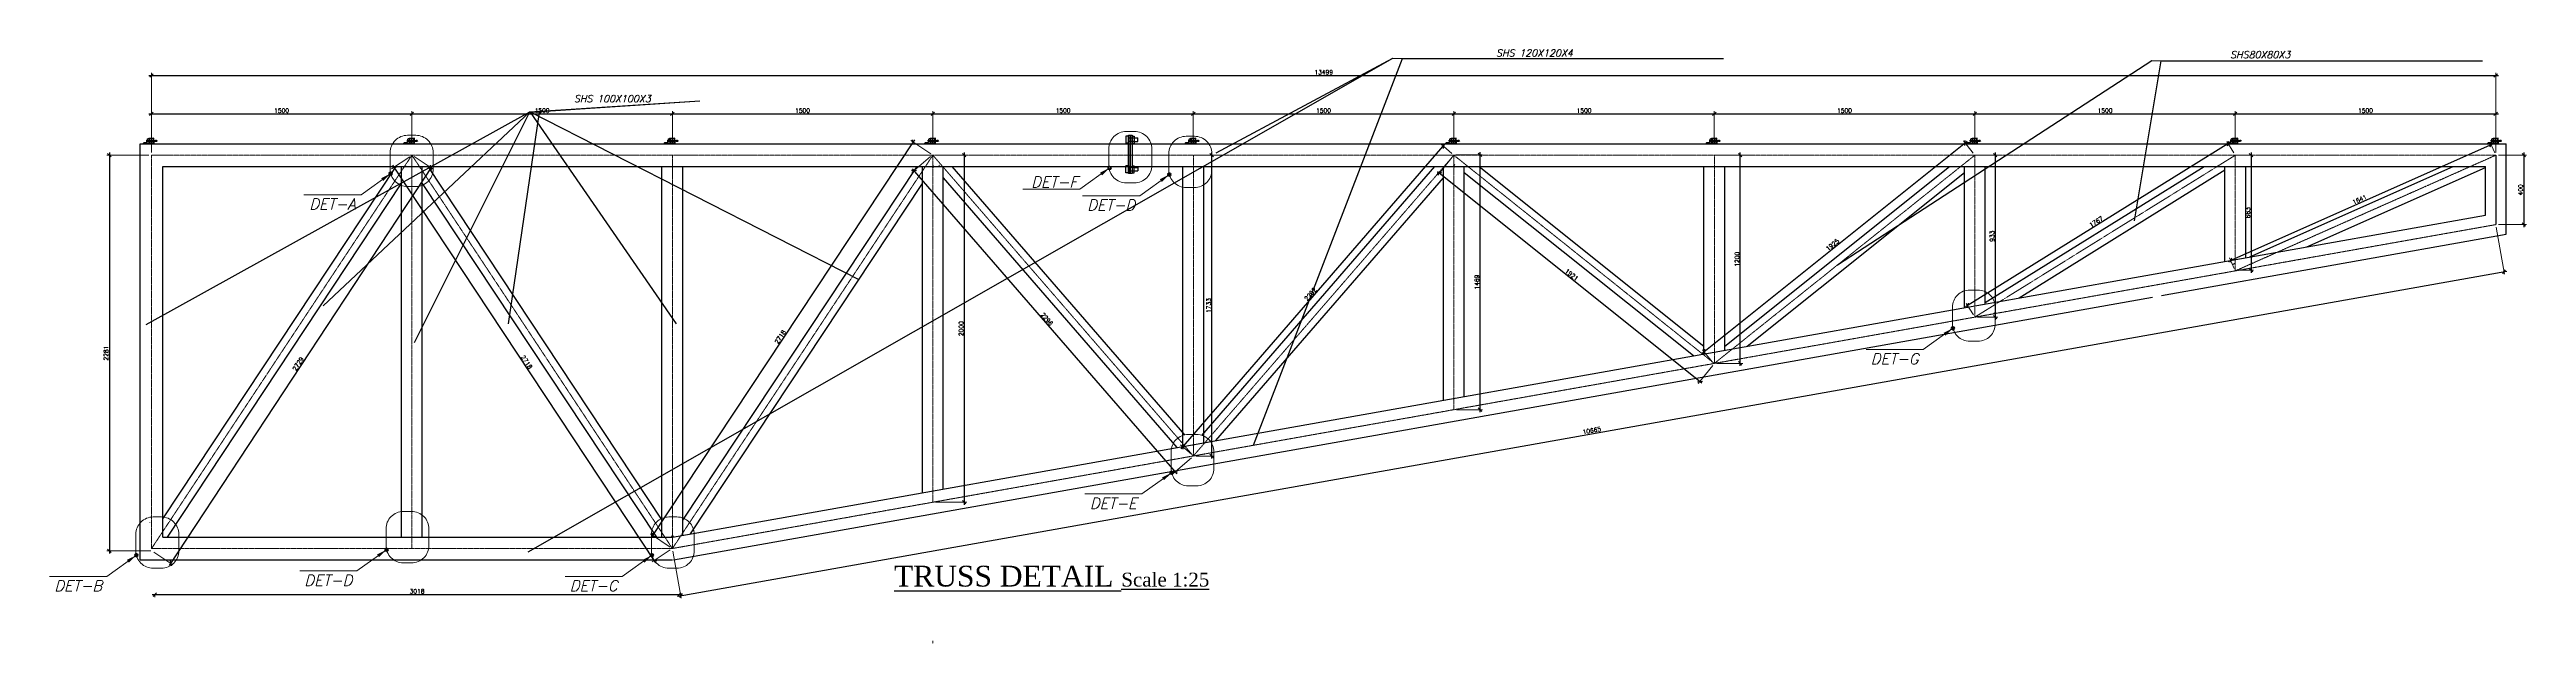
# Model space of a CAD drawing. Extents: x 60675 to 406257, y -6788 to 756297.
# Drawn here: x 388394 to 402657, y 742347 to 745771 of the extents above; entities that cross this region are included whole.
import ezdxf

# ---------------------------------------------------------------- set-up
doc = ezdxf.new("R2010")
doc.units = 0
for name, pattern in [('CENTER2', [1.125, 0.75, -0.125, 0.125, -0.125]), ('CENTERX2', [101.6, 63.5, -12.7, 12.7, -12.7]), ('CONTINU', [0]), ('DASHED', [0.75, 0.5, -0.25])]:
    doc.linetypes.add(name, pattern=pattern)
doc.layers.get('0').update_dxf_attribs({"linetype": 'CONTINUOUS'})
doc.layers.get('Defpoints').update_dxf_attribs({"linetype": 'CONTINUOUS'})
for name, color, linetype, lineweight in [('Axis', 144, 'CENTERX2', 9), ('DIM', 247, 'CONTINUOUS', 20), ('TEXT', 7, 'CONTINUOUS', 25)]:
    doc.layers.add(name, color=color, linetype=linetype, lineweight=lineweight)
for name, color, linetype in [('bolt', 4, 'CONTINUOUS'), ('HATC H', 8, 'CONTINUOUS'), ('plate', 4, 'CONTINUOUS'), ('TRUSS-LAYOUT', 30, 'CONTINUOUS')]:
    doc.layers.add(name, color=color, linetype=linetype)
doc.styles.add('bold 1', font='italic.shx', dxfattribs={"height": 150})
doc.styles.add('BOLDTEXT4', font='italic.shx')
doc.styles.add('DIM50', font='romans.shx')
doc.styles.add('TEXT50-2.25', font='romans.shx')
doc.dimstyles.new('DIM 1-5A', dxfattribs={"dimtxt": 11.25, "dimasz": 10, "dimexe": 7.5, "dimexo": 7.5, "dimgap": 2.5, "dimtad": 1, "dimdec": 0, "dimzin": 0, "dimdsep": 46, "dimtxsty": 'DIM50', "dimblk": 'OBLIQUE', "dimcen": 2.5, "dimdle": 7.5, "dimclrd": 9, "dimclre": 9, "dimclrt": 3, "dimazin": 0, "dimtfac": 1, "dimtdec": 0, "dimtix": 1, "dimtofl": 0, "dimtmove": 0, "dimatfit": 3, "dimfxl": 1, "dimtolj": 1, "dimtzin": 0, "dimarcsym": 0})
doc.dimstyles.new('DIM-10', dxfattribs={"dimtxt": 25, "dimasz": 20, "dimexe": 15, "dimexo": 15, "dimgap": 6, "dimtad": 1, "dimdec": 0, "dimzin": 0, "dimdsep": 46, "dimtxsty": 'TEXT50-2.25', "dimblk1": 'OBLIQUE', "dimblk2": 'OBLIQUE', "dimsah": 1, "dimcen": 5, "dimdle": 15, "dimclrd": 9, "dimclre": 9, "dimclrt": 3, "dimadec": 0, "dimazin": 0, "dimtfac": 1, "dimtdec": 0, "dimtix": 1, "dimtmove": 0, "dimatfit": 0, "dimfxl": 1, "dimtolj": 1, "dimtzin": 0, "dimlwe": -1, "dimarcsym": 0})
doc.dimstyles.new('DIM-100', dxfattribs={"dimtxt": 200, "dimasz": 100, "dimexe": 75, "dimexo": 75, "dimgap": 30, "dimtad": 1, "dimdec": 0, "dimzin": 0, "dimdsep": 46, "dimtxsty": 'TEXT50-2.25', "dimblk1": 'OBLIQUE', "dimblk2": 'OBLIQUE', "dimsah": 1, "dimcen": 25, "dimdle": 75, "dimclrd": 9, "dimclre": 9, "dimclrt": 3, "dimazin": 0, "dimtfac": 1, "dimtdec": 0, "dimtmove": 0, "dimatfit": 0, "dimfxl": 1, "dimtolj": 1, "dimtzin": 0, "dimlwe": -1, "dimarcsym": 0})

# ---------------------------------------------------------------- blocks, each defined once
blk = doc.blocks.new('GREWQO')
at = {"layer": 'bolt'}
for points in [[(7765215, 1689388), (7765217, 1689394)], [(7765251, 1689387), (7765249, 1689378), (7765251, 1689377), (7765254, 1689387), (7765251, 1689387)]]:
    blk.add_lwpolyline(points, dxfattribs=at)
blk.add_lwpolyline([(7765215, 1689388), (7765217, 1689394), (7765251, 1689385), (7765249, 1689380)], close=True, dxfattribs=at)
blk.add_lwpolyline([(7765239, 1689370), (7765268, 1689362), (7765269, 1689364, 0.414214), (7765265, 1689371), (7765253, 1689374, -0.414214), (7765249, 1689380), (7765252, 1689392, 0.414214), (7765249, 1689398), (7765246, 1689399)], format="xyb", close=True, dxfattribs=at)
at = {"layer": 'HATC H'}
blk.add_line((7765198, 1689399, 335), (7765196, 1689394, 335), dxfattribs=at)
for points in [[(7765196, 1689394), (7765197, 1689395), (7765198, 1689393), (7765199, 1689399), (7765198, 1689397), (7765198, 1689399), (7765196, 1689394)], [(7765197, 1689395), (7765199, 1689399)], [(7765198, 1689393), (7765199, 1689399), (7765200, 1689397), (7765201, 1689398), (7765200, 1689392), (7765199, 1689395), (7765198, 1689393)], [(7765199, 1689395), (7765201, 1689398)], [(7765200, 1689392), (7765201, 1689398), (7765202, 1689396), (7765203, 1689398), (7765202, 1689392), (7765201, 1689394), (7765200, 1689392)], [(7765201, 1689394), (7765203, 1689398)], [(7765202, 1689392), (7765203, 1689398), (7765204, 1689396), (7765205, 1689397), (7765204, 1689391), (7765203, 1689394), (7765202, 1689392)], [(7765203, 1689394), (7765205, 1689397)], [(7765204, 1689391), (7765205, 1689397), (7765206, 1689395), (7765207, 1689397), (7765206, 1689391), (7765205, 1689393), (7765204, 1689391)], [(7765205, 1689393), (7765207, 1689397)], [(7765206, 1689391), (7765207, 1689397), (7765208, 1689395), (7765209, 1689396), (7765208, 1689390), (7765207, 1689393), (7765206, 1689391)], [(7765207, 1689393), (7765209, 1689396)], [(7765208, 1689390), (7765209, 1689396), (7765210, 1689394), (7765211, 1689396), (7765210, 1689390), (7765209, 1689392), (7765208, 1689390)], [(7765209, 1689392), (7765211, 1689396)], [(7765210, 1689390), (7765211, 1689396), (7765212, 1689394), (7765213, 1689395), (7765212, 1689389), (7765211, 1689392), (7765210, 1689390)], [(7765211, 1689392), (7765213, 1689395)], [(7765212, 1689389), (7765213, 1689395), (7765214, 1689393), (7765215, 1689395), (7765214, 1689389), (7765213, 1689391), (7765212, 1689389)], [(7765213, 1689391), (7765215, 1689395)], [(7765214, 1689389), (7765215, 1689395), (7765216, 1689393), (7765217, 1689394), (7765215, 1689388), (7765215, 1689391), (7765214, 1689389)], [(7765215, 1689391), (7765217, 1689394)]]:
    blk.add_lwpolyline(points, dxfattribs=at)
at = {"layer": 'TRUSS-LAYOUT'}
for points in [[(7765217, 1689407), (7765246, 1689399), (7765239, 1689370), (7765209, 1689377)], [(7765219, 1689403), (7765243, 1689397), (7765237, 1689373), (7765213, 1689380)]]:
    blk.add_lwpolyline(points, close=True, dxfattribs=at)
blk = doc.blocks.new('ny')
at = {"color": 4}
for p, q in [((830295, 575610), (830295, 575570)), ((830311, 575610), (830295, 575610)), ((830311, 575570), (830295, 575570)), ((830311, 575570), (830311, 575610)), ((830311, 575600), (830312, 575600)), ((830311, 575580), (830312, 575580)), ((830331, 575610), (830344, 575610)), ((830331, 575570), (830331, 575610)), ((830331, 575570), (830344, 575570)), ((830344, 575610), (830344, 575570)), ((830344, 575600), (830364, 575600)), ((830344, 575580), (830364, 575580)), ((830364, 575580), (830364, 575600))]:
    blk.add_line(p, q, dxfattribs=at)
at = {"color": 4, "linetype": 'DASHED', "ltscale": 0.4}
for p, q in [((830312, 575600), (830344, 575600)), ((830344, 575580), (830312, 575580))]:
    blk.add_line(p, q, dxfattribs=at)
blk = doc.blocks.new('_Oblique')
at = {"color": 0, "linetype": 'ByBlock', "lineweight": -2}
blk.add_line((-0.5, -0.5), (0.5, 0.5), dxfattribs=at)
blk = doc.blocks.new('*D236')
at = {"layer": 'Defpoints', "color": 0, "lineweight": 25}
for p in [(389000, 742644), (392019, 742629), (392019, 742629)]:
    blk.add_point(p, dxfattribs=at)
at = {"layer": 'DIM', "color": 9, "lineweight": -2}
blk.add_line((388985, 742629), (392034, 742629), dxfattribs=at)
at = {"layer": 'DIM', "color": 9}
blk.add_line((389000, 742629), (389000, 742614), dxfattribs=at)
at = {"layer": 'DIM', "color": 9, "lineweight": -2, "xscale": 20, "yscale": 20, "zscale": 20, "rotation": 180}
blk.add_blockref('_Oblique', (389000, 742629), dxfattribs=at)
at = {"layer": 'DIM', "color": 9, "lineweight": -2, "xscale": 20, "yscale": 20, "zscale": 20}
blk.add_blockref('_Oblique', (392019, 742629), dxfattribs=at)
at = {"layer": 'DIM', "color": 3, "insert": (390510, 742648), "char_height": 25, "attachment_point": 5, "style": 'TEXT50-2.25'}
blk.add_mtext('\\A1;3018', dxfattribs=at)
blk = doc.blocks.new('*D245')
at = {"layer": 'Defpoints', "color": 0, "lineweight": 25}
for p in [(388981, 745162), (388738, 742881), (388991, 742881)]:
    blk.add_point(p, dxfattribs=at)
at = {"layer": 'DIM', "color": 9}
for p, q in [((388966, 745162), (388723, 745162)), ((388976, 742881), (388723, 742881))]:
    blk.add_line(p, q, dxfattribs=at)
at = {"layer": 'DIM', "color": 9, "lineweight": -2}
blk.add_line((388738, 745177), (388738, 742866), dxfattribs=at)
at = {"layer": 'DIM', "color": 9, "lineweight": -2, "xscale": 20, "yscale": 20, "zscale": 20}
for p, rotation in [((388738, 745162), 90), ((388738, 742881), 270)]:
    blk.add_blockref('_Oblique', p, dxfattribs=dict(at, rotation=rotation))
at = {"layer": 'DIM', "color": 3, "insert": (388719, 744021), "char_height": 25, "attachment_point": 5, "rotation": 90, "style": 'TEXT50-2.25'}
blk.add_mtext('\\A1;2281', dxfattribs=at)
blk = doc.blocks.new('*D246')
at = {"layer": 'Defpoints', "color": 0, "lineweight": 25}
for p in [(390480, 745400), (388980, 745227), (390480, 745227)]:
    blk.add_point(p, dxfattribs=at)
at = {"layer": 'DIM', "color": 9}
for p, q in [((388980, 745242), (388980, 745415)), ((390480, 745242), (390480, 745415))]:
    blk.add_line(p, q, dxfattribs=at)
at = {"layer": 'DIM', "color": 9, "lineweight": -2}
blk.add_line((388965, 745400), (390495, 745400), dxfattribs=at)
at = {"layer": 'DIM', "color": 9, "lineweight": -2, "xscale": 20, "yscale": 20, "zscale": 20, "rotation": 180}
blk.add_blockref('_Oblique', (388980, 745400), dxfattribs=at)
at = {"layer": 'DIM', "color": 9, "lineweight": -2, "xscale": 20, "yscale": 20, "zscale": 20}
blk.add_blockref('_Oblique', (390480, 745400), dxfattribs=at)
at = {"layer": 'DIM', "color": 3, "insert": (389730, 745419), "char_height": 25, "attachment_point": 5, "style": 'TEXT50-2.25'}
blk.add_mtext('\\A1;1500', dxfattribs=at)
blk = doc.blocks.new('*D247')
at = {"layer": 'Defpoints', "color": 0, "lineweight": 25}
for p in [(391980, 745400), (390480, 745227), (391980, 745227)]:
    blk.add_point(p, dxfattribs=at)
at = {"layer": 'DIM', "color": 9}
for p, q in [((390480, 745242), (390480, 745415)), ((391980, 745242), (391980, 745415))]:
    blk.add_line(p, q, dxfattribs=at)
at = {"layer": 'DIM', "color": 9, "lineweight": -2}
blk.add_line((390465, 745400), (391995, 745400), dxfattribs=at)
at = {"layer": 'DIM', "color": 9, "lineweight": -2, "xscale": 20, "yscale": 20, "zscale": 20, "rotation": 180}
blk.add_blockref('_Oblique', (390480, 745400), dxfattribs=at)
at = {"layer": 'DIM', "color": 9, "lineweight": -2, "xscale": 20, "yscale": 20, "zscale": 20}
blk.add_blockref('_Oblique', (391980, 745400), dxfattribs=at)
at = {"layer": 'DIM', "color": 3, "insert": (391230, 745419), "char_height": 25, "attachment_point": 5, "style": 'TEXT50-2.25'}
blk.add_mtext('\\A1;1500', dxfattribs=at)
blk = doc.blocks.new('*D248')
at = {"layer": 'Defpoints', "color": 0, "lineweight": 25}
for p in [(393480, 745400), (391980, 745227), (393480, 745227)]:
    blk.add_point(p, dxfattribs=at)
at = {"layer": 'DIM', "color": 9}
for p, q in [((391980, 745242), (391980, 745415)), ((393480, 745242), (393480, 745415))]:
    blk.add_line(p, q, dxfattribs=at)
at = {"layer": 'DIM', "color": 9, "lineweight": -2}
blk.add_line((391965, 745400), (393495, 745400), dxfattribs=at)
at = {"layer": 'DIM', "color": 9, "lineweight": -2, "xscale": 20, "yscale": 20, "zscale": 20, "rotation": 180}
blk.add_blockref('_Oblique', (391980, 745400), dxfattribs=at)
at = {"layer": 'DIM', "color": 9, "lineweight": -2, "xscale": 20, "yscale": 20, "zscale": 20}
blk.add_blockref('_Oblique', (393480, 745400), dxfattribs=at)
at = {"layer": 'DIM', "color": 3, "insert": (392730, 745419), "char_height": 25, "attachment_point": 5, "style": 'TEXT50-2.25'}
blk.add_mtext('\\A1;1500', dxfattribs=at)
blk = doc.blocks.new('*D249')
at = {"layer": 'Defpoints', "color": 0, "lineweight": 25}
for p in [(394980, 745400), (393480, 745227), (394980, 745227)]:
    blk.add_point(p, dxfattribs=at)
at = {"layer": 'DIM', "color": 9}
for p, q in [((393480, 745242), (393480, 745415)), ((394980, 745242), (394980, 745415))]:
    blk.add_line(p, q, dxfattribs=at)
at = {"layer": 'DIM', "color": 9, "lineweight": -2}
blk.add_line((393465, 745400), (394995, 745400), dxfattribs=at)
at = {"layer": 'DIM', "color": 9, "lineweight": -2, "xscale": 20, "yscale": 20, "zscale": 20, "rotation": 180}
blk.add_blockref('_Oblique', (393480, 745400), dxfattribs=at)
at = {"layer": 'DIM', "color": 9, "lineweight": -2, "xscale": 20, "yscale": 20, "zscale": 20}
blk.add_blockref('_Oblique', (394980, 745400), dxfattribs=at)
at = {"layer": 'DIM', "color": 3, "insert": (394230, 745419), "char_height": 25, "attachment_point": 5, "style": 'TEXT50-2.25'}
blk.add_mtext('\\A1;1500', dxfattribs=at)
blk = doc.blocks.new('*D250')
at = {"layer": 'Defpoints', "color": 0, "lineweight": 25}
for p in [(396480, 745400), (394980, 745227), (396480, 745227)]:
    blk.add_point(p, dxfattribs=at)
at = {"layer": 'DIM', "color": 9}
for p, q in [((394980, 745242), (394980, 745415)), ((396480, 745242), (396480, 745415))]:
    blk.add_line(p, q, dxfattribs=at)
at = {"layer": 'DIM', "color": 9, "lineweight": -2}
blk.add_line((394965, 745400), (396495, 745400), dxfattribs=at)
at = {"layer": 'DIM', "color": 9, "lineweight": -2, "xscale": 20, "yscale": 20, "zscale": 20, "rotation": 180}
blk.add_blockref('_Oblique', (394980, 745400), dxfattribs=at)
at = {"layer": 'DIM', "color": 9, "lineweight": -2, "xscale": 20, "yscale": 20, "zscale": 20}
blk.add_blockref('_Oblique', (396480, 745400), dxfattribs=at)
at = {"layer": 'DIM', "color": 3, "insert": (395730, 745419), "char_height": 25, "attachment_point": 5, "style": 'TEXT50-2.25'}
blk.add_mtext('\\A1;1500', dxfattribs=at)
blk = doc.blocks.new('*D251')
at = {"layer": 'Defpoints', "color": 0, "lineweight": 25}
for p in [(397980, 745400), (396480, 745227), (397980, 745227)]:
    blk.add_point(p, dxfattribs=at)
at = {"layer": 'DIM', "color": 9}
for p, q in [((396480, 745242), (396480, 745415)), ((397980, 745242), (397980, 745415))]:
    blk.add_line(p, q, dxfattribs=at)
at = {"layer": 'DIM', "color": 9, "lineweight": -2}
blk.add_line((396465, 745400), (397995, 745400), dxfattribs=at)
at = {"layer": 'DIM', "color": 9, "lineweight": -2, "xscale": 20, "yscale": 20, "zscale": 20, "rotation": 180}
blk.add_blockref('_Oblique', (396480, 745400), dxfattribs=at)
at = {"layer": 'DIM', "color": 9, "lineweight": -2, "xscale": 20, "yscale": 20, "zscale": 20}
blk.add_blockref('_Oblique', (397980, 745400), dxfattribs=at)
at = {"layer": 'DIM', "color": 3, "insert": (397230, 745419), "char_height": 25, "attachment_point": 5, "style": 'TEXT50-2.25'}
blk.add_mtext('\\A1;1500', dxfattribs=at)
blk = doc.blocks.new('*D252')
at = {"layer": 'Defpoints', "color": 0, "lineweight": 25}
for p in [(399480, 745400), (397980, 745227), (399480, 745227)]:
    blk.add_point(p, dxfattribs=at)
at = {"layer": 'DIM', "color": 9}
for p, q in [((397980, 745242), (397980, 745415)), ((399480, 745242), (399480, 745415))]:
    blk.add_line(p, q, dxfattribs=at)
at = {"layer": 'DIM', "color": 9, "lineweight": -2}
blk.add_line((397965, 745400), (399495, 745400), dxfattribs=at)
at = {"layer": 'DIM', "color": 9, "lineweight": -2, "xscale": 20, "yscale": 20, "zscale": 20, "rotation": 180}
blk.add_blockref('_Oblique', (397980, 745400), dxfattribs=at)
at = {"layer": 'DIM', "color": 9, "lineweight": -2, "xscale": 20, "yscale": 20, "zscale": 20}
blk.add_blockref('_Oblique', (399480, 745400), dxfattribs=at)
at = {"layer": 'DIM', "color": 3, "insert": (398730, 745419), "char_height": 25, "attachment_point": 5, "style": 'TEXT50-2.25'}
blk.add_mtext('\\A1;1500', dxfattribs=at)
blk = doc.blocks.new('*D255')
at = {"layer": 'Defpoints', "color": 0, "lineweight": 25}
for p in [(400980, 745400), (399480, 745227), (400980, 745227)]:
    blk.add_point(p, dxfattribs=at)
at = {"layer": 'DIM', "color": 9}
for p, q in [((399480, 745242), (399480, 745415)), ((400980, 745242), (400980, 745415))]:
    blk.add_line(p, q, dxfattribs=at)
at = {"layer": 'DIM', "color": 9, "lineweight": -2}
blk.add_line((399465, 745400), (400995, 745400), dxfattribs=at)
at = {"layer": 'DIM', "color": 9, "lineweight": -2, "xscale": 20, "yscale": 20, "zscale": 20, "rotation": 180}
blk.add_blockref('_Oblique', (399480, 745400), dxfattribs=at)
at = {"layer": 'DIM', "color": 9, "lineweight": -2, "xscale": 20, "yscale": 20, "zscale": 20}
blk.add_blockref('_Oblique', (400980, 745400), dxfattribs=at)
at = {"layer": 'DIM', "color": 3, "insert": (400230, 745419), "char_height": 25, "attachment_point": 5, "style": 'TEXT50-2.25'}
blk.add_mtext('\\A1;1500', dxfattribs=at)
blk = doc.blocks.new('*D257')
at = {"layer": 'Defpoints', "color": 0, "lineweight": 25}
for p in [(402480, 745400), (400980, 745227), (402480, 745227)]:
    blk.add_point(p, dxfattribs=at)
at = {"layer": 'DIM', "color": 9}
for p, q in [((400980, 745242), (400980, 745415)), ((402480, 745242), (402480, 745415))]:
    blk.add_line(p, q, dxfattribs=at)
at = {"layer": 'DIM', "color": 9, "lineweight": -2}
blk.add_line((400965, 745400), (402495, 745400), dxfattribs=at)
at = {"layer": 'DIM', "color": 9, "lineweight": -2, "xscale": 20, "yscale": 20, "zscale": 20, "rotation": 180}
blk.add_blockref('_Oblique', (400980, 745400), dxfattribs=at)
at = {"layer": 'DIM', "color": 9, "lineweight": -2, "xscale": 20, "yscale": 20, "zscale": 20}
blk.add_blockref('_Oblique', (402480, 745400), dxfattribs=at)
at = {"layer": 'DIM', "color": 3, "insert": (401730, 745419), "char_height": 25, "attachment_point": 5, "style": 'TEXT50-2.25'}
blk.add_mtext('\\A1;1500', dxfattribs=at)
blk = doc.blocks.new('*D258')
at = {"layer": 'Defpoints', "color": 0, "lineweight": 25}
for p in [(402480, 744762), (402529, 744490), (391980, 742895)]:
    blk.add_point(p, dxfattribs=at)
at = {"layer": 'DIM', "color": 9}
for p, q in [((402483, 744747), (402531, 744476)), ((391983, 742880), (392031, 742609))]:
    blk.add_line(p, q, dxfattribs=at)
at = {"layer": 'DIM', "color": 9, "lineweight": -2}
blk.add_line((392014, 742621), (402543, 744493), dxfattribs=at)
at = {"layer": 'DIM', "color": 9, "lineweight": -2, "xscale": 20, "yscale": 20, "zscale": 20}
for p, rotation in [((402529, 744490), 10.081528676), ((392029, 742624), 190.081528676)]:
    blk.add_blockref('_Oblique', p, dxfattribs=dict(at, rotation=rotation))
at = {"layer": 'DIM', "color": 3, "insert": (397275, 743575), "char_height": 25, "attachment_point": 5, "rotation": 10.0815, "style": 'TEXT50-2.25'}
blk.add_mtext('\\A1;10665', dxfattribs=at)
blk = doc.blocks.new('*D259')
at = {"layer": 'Defpoints', "color": 0, "lineweight": 25}
for p in [(402480, 745621), (388981, 745162), (402480, 745162)]:
    blk.add_point(p, dxfattribs=at)
at = {"layer": 'DIM', "color": 9, "lineweight": -2}
blk.add_line((388966, 745621), (402495, 745621), dxfattribs=at)
at = {"layer": 'DIM', "color": 9}
for p, q in [((388981, 745177), (388981, 745636)), ((402480, 745177), (402480, 745636))]:
    blk.add_line(p, q, dxfattribs=at)
at = {"layer": 'DIM', "color": 9, "lineweight": -2, "xscale": 20, "yscale": 20, "zscale": 20, "rotation": 180}
blk.add_blockref('_Oblique', (388981, 745621), dxfattribs=at)
at = {"layer": 'DIM', "color": 9, "lineweight": -2, "xscale": 20, "yscale": 20, "zscale": 20}
blk.add_blockref('_Oblique', (402480, 745621), dxfattribs=at)
at = {"layer": 'DIM', "color": 3, "insert": (395731, 745640), "char_height": 25, "attachment_point": 5, "style": 'TEXT50-2.25'}
blk.add_mtext('\\A1;13499', dxfattribs=at)
blk = doc.blocks.new('*D260')
at = {"layer": 'Defpoints', "color": 0, "lineweight": 25}
for p in [(390480, 745162), (388981, 742881), (389091, 742809)]:
    blk.add_point(p, dxfattribs=at)
at = {"layer": 'DIM', "color": 9}
for p, q in [((390493, 745154), (390603, 745081)), ((388994, 742873), (389103, 742801))]:
    blk.add_line(p, q, dxfattribs=at)
at = {"layer": 'DIM', "color": 9, "lineweight": -2}
blk.add_line((390598, 745102), (389083, 742796), dxfattribs=at)
at = {"layer": 'DIM', "color": 9, "lineweight": -2, "xscale": 20, "yscale": 20, "zscale": 20}
for p, rotation in [((390590, 745090), 56.6833347354749), ((389091, 742809), 236.6833347354749)]:
    blk.add_blockref('_Oblique', p, dxfattribs=dict(at, rotation=rotation))
at = {"layer": 'DIM', "color": 3, "insert": (389825, 743959), "char_height": 25, "attachment_point": 5, "rotation": 56.6833, "style": 'TEXT50-2.25'}
blk.add_mtext('\\A1;2729', dxfattribs=at)
blk = doc.blocks.new('*D261')
at = {"layer": 'Defpoints', "color": 0, "lineweight": 25}
for p in [(390480, 745162), (391980, 742895), (391876, 742826)]:
    blk.add_point(p, dxfattribs=at)
at = {"layer": 'DIM', "color": 9}
for p, q in [((390468, 745153), (390363, 745084)), ((391968, 742887), (391863, 742818))]:
    blk.add_line(p, q, dxfattribs=at)
at = {"layer": 'DIM', "color": 9, "lineweight": -2}
blk.add_line((390368, 745105), (391884, 742813), dxfattribs=at)
at = {"layer": 'DIM', "color": 9, "lineweight": -2, "xscale": 20, "yscale": 20, "zscale": 20}
for p, rotation in [((390376, 745093), 123.4931379356014), ((391876, 742826), 303.4931379356013)]:
    blk.add_blockref('_Oblique', p, dxfattribs=dict(at, rotation=rotation))
at = {"layer": 'DIM', "color": 3, "insert": (391141, 743969), "char_height": 25, "attachment_point": 5, "rotation": 303.4931, "style": 'TEXT50-2.25'}
blk.add_mtext('\\A1;2718', dxfattribs=at)
blk = doc.blocks.new('*D262')
at = {"layer": 'Defpoints', "color": 0, "lineweight": 25}
for p in [(393480, 745162), (391866, 742970), (391980, 742895)]:
    blk.add_point(p, dxfattribs=at)
at = {"layer": 'DIM', "color": 9, "lineweight": -2}
blk.add_line((393374, 745250), (391858, 742958), dxfattribs=at)
at = {"layer": 'DIM', "color": 9}
for p, q in [((393468, 745170), (393354, 745246)), ((391968, 742903), (391854, 742979))]:
    blk.add_line(p, q, dxfattribs=at)
at = {"layer": 'DIM', "color": 9, "lineweight": -2, "xscale": 20, "yscale": 20, "zscale": 20}
for p, rotation in [((393366, 745237), 56.50686206441274), ((391866, 742970), 236.5068620644128)]:
    blk.add_blockref('_Oblique', p, dxfattribs=dict(at, rotation=rotation))
at = {"layer": 'DIM', "color": 3, "insert": (392601, 744114), "char_height": 25, "attachment_point": 5, "rotation": 56.5069, "style": 'TEXT50-2.25'}
blk.add_mtext('\\A1;2718', dxfattribs=at)
blk = doc.blocks.new('*D263')
at = {"layer": 'Defpoints', "color": 0, "lineweight": 25}
for p in [(393477, 745164), (394980, 743428), (394875, 743337)]:
    blk.add_point(p, dxfattribs=at)
at = {"layer": 'DIM', "color": 9}
for p, q in [((393466, 745154), (393360, 745063)), ((394969, 743418), (394864, 743327))]:
    blk.add_line(p, q, dxfattribs=at)
at = {"layer": 'DIM', "color": 9, "lineweight": -2}
blk.add_line((393362, 745084), (394885, 743326), dxfattribs=at)
at = {"layer": 'DIM', "color": 9, "lineweight": -2, "xscale": 20, "yscale": 20, "zscale": 20}
for p, rotation in [((393372, 745073), 130.8972547669386), ((394875, 743337), 310.8972547669387)]:
    blk.add_blockref('_Oblique', p, dxfattribs=dict(at, rotation=rotation))
at = {"layer": 'DIM', "color": 3, "insert": (394137, 744217), "char_height": 25, "attachment_point": 5, "rotation": 310.8973, "style": 'TEXT50-2.25'}
blk.add_mtext('\\A1;2296', dxfattribs=at)
blk = doc.blocks.new('*D264')
at = {"layer": 'Defpoints', "color": 0, "lineweight": 25}
for p in [(396480, 745162), (394919, 743482), (394980, 743428)]:
    blk.add_point(p, dxfattribs=at)
at = {"layer": 'DIM', "color": 9, "lineweight": -2}
blk.add_line((396428, 745227), (394909, 743470), dxfattribs=at)
at = {"layer": 'DIM', "color": 9}
for p, q in [((396469, 745172), (396407, 745225)), ((394969, 743438), (394907, 743492))]:
    blk.add_line(p, q, dxfattribs=at)
at = {"layer": 'DIM', "color": 9, "lineweight": -2, "xscale": 20, "yscale": 20, "zscale": 20}
for p, rotation in [((396419, 745215), 49.12964724617468), ((394919, 743482), 229.1296472461747)]:
    blk.add_blockref('_Oblique', p, dxfattribs=dict(at, rotation=rotation))
at = {"layer": 'DIM', "color": 3, "insert": (395655, 744361), "char_height": 25, "attachment_point": 5, "rotation": 49.1296, "style": 'TEXT50-2.25'}
blk.add_mtext('\\A1;2292', dxfattribs=at)
blk = doc.blocks.new('*D265')
at = {"layer": 'Defpoints', "color": 0, "lineweight": 25}
for p in [(396480, 745162), (397898, 743858), (397980, 743962)]:
    blk.add_point(p, dxfattribs=at)
at = {"layer": 'DIM', "color": 9}
for p, q in [((396471, 745150), (396388, 745047)), ((397971, 743950), (397888, 743846))]:
    blk.add_line(p, q, dxfattribs=at)
at = {"layer": 'DIM', "color": 9, "lineweight": -2}
blk.add_line((396386, 745068), (397909, 743849), dxfattribs=at)
at = {"layer": 'DIM', "color": 9, "lineweight": -2, "xscale": 20, "yscale": 20, "zscale": 20}
for p, rotation in [((396398, 745058), 141.3384354982827), ((397898, 743858), 321.3384354982827)]:
    blk.add_blockref('_Oblique', p, dxfattribs=dict(at, rotation=rotation))
at = {"layer": 'DIM', "color": 3, "insert": (397159, 744473), "char_height": 25, "attachment_point": 5, "rotation": 321.3384, "style": 'TEXT50-2.25'}
blk.add_mtext('\\A1;1921', dxfattribs=at)
blk = doc.blocks.new('*D266')
at = {"layer": 'Defpoints', "color": 0, "lineweight": 25}
for p in [(399480, 745162), (397922, 744029), (397978, 743959)]:
    blk.add_point(p, dxfattribs=at)
at = {"layer": 'DIM', "color": 9, "lineweight": -2}
blk.add_line((399436, 745241), (397910, 744019), dxfattribs=at)
at = {"layer": 'DIM', "color": 9}
for p, q in [((399471, 745173), (399415, 745244)), ((397968, 743970), (397912, 744040))]:
    blk.add_line(p, q, dxfattribs=at)
at = {"layer": 'DIM', "color": 9, "lineweight": -2, "xscale": 20, "yscale": 20, "zscale": 20}
for p, rotation in [((399424, 745232), 38.68769319489154), ((397922, 744029), 218.6876931948916)]:
    blk.add_blockref('_Oblique', p, dxfattribs=dict(at, rotation=rotation))
at = {"layer": 'DIM', "color": 3, "insert": (398661, 744645), "char_height": 25, "attachment_point": 5, "rotation": 38.6877, "style": 'TEXT50-2.25'}
blk.add_mtext('\\A1;1925', dxfattribs=at)
blk = doc.blocks.new('*D267')
at = {"layer": 'Defpoints', "color": 0, "lineweight": 25}
for p in [(400980, 745162), (399439, 744295), (399480, 744228)]:
    blk.add_point(p, dxfattribs=at)
at = {"layer": 'DIM', "color": 9, "lineweight": -2}
blk.add_line((400952, 745237), (399426, 744287), dxfattribs=at)
at = {"layer": 'DIM', "color": 9}
for p, q in [((400972, 745175), (400931, 745241)), ((399472, 744241), (399431, 744308))]:
    blk.add_line(p, q, dxfattribs=at)
at = {"layer": 'DIM', "color": 9, "lineweight": -2, "xscale": 20, "yscale": 20, "zscale": 20}
for p, rotation in [((400939, 745229), 31.89217605572182), ((399439, 744295), 211.8921760557218)]:
    blk.add_blockref('_Oblique', p, dxfattribs=dict(at, rotation=rotation))
at = {"layer": 'DIM', "color": 3, "insert": (400179, 744778), "char_height": 25, "attachment_point": 5, "rotation": 31.8922, "style": 'TEXT50-2.25'}
blk.add_mtext('\\A1;1767', dxfattribs=at)
blk = doc.blocks.new('*D268')
at = {"layer": 'Defpoints', "color": 0, "lineweight": 25}
for p in [(402453, 745223), (402480, 745162), (400980, 744495)]:
    blk.add_point(p, dxfattribs=at)
at = {"layer": 'DIM', "color": 9, "lineweight": -2}
blk.add_line((400940, 744550), (402467, 745229), dxfattribs=at)
at = {"layer": 'DIM', "color": 9}
for p, q in [((402474, 745175), (402447, 745236)), ((400974, 744509), (400947, 744570))]:
    blk.add_line(p, q, dxfattribs=at)
at = {"layer": 'DIM', "color": 9, "lineweight": -2, "xscale": 20, "yscale": 20, "zscale": 20}
for p, rotation in [((402453, 745223), 23.96329070722953), ((400953, 744556), 203.9632907072295)]:
    blk.add_blockref('_Oblique', p, dxfattribs=dict(at, rotation=rotation))
at = {"layer": 'DIM', "color": 3, "insert": (401696, 744906), "char_height": 25, "attachment_point": 5, "rotation": 23.9633, "style": 'TEXT50-2.25'}
blk.add_mtext('\\A1;1641', dxfattribs=at)
blk = doc.blocks.new('*D269')
at = {"layer": 'Defpoints', "color": 0, "lineweight": 25}
for p in [(402480, 745162), (402480, 744762), (402642, 744762)]:
    blk.add_point(p, dxfattribs=at)
at = {"layer": 'DIM', "color": 9}
for p, q in [((402495, 745162), (402657, 745162)), ((402495, 744762), (402657, 744762))]:
    blk.add_line(p, q, dxfattribs=at)
at = {"layer": 'DIM', "color": 9, "lineweight": -2}
blk.add_line((402642, 745177), (402642, 744747), dxfattribs=at)
at = {"layer": 'DIM', "color": 9, "lineweight": -2, "xscale": 20, "yscale": 20, "zscale": 20}
for p, rotation in [((402642, 745162), 90), ((402642, 744762), 270)]:
    blk.add_blockref('_Oblique', p, dxfattribs=dict(at, rotation=rotation))
at = {"layer": 'DIM', "color": 3, "insert": (402623, 744962), "char_height": 25, "attachment_point": 5, "rotation": 90, "style": 'TEXT50-2.25'}
blk.add_mtext('\\A1;400', dxfattribs=at)
blk = doc.blocks.new('*D270')
at = {"layer": 'Defpoints', "color": 0, "lineweight": 25}
for p in [(400980, 745162), (400979, 744499), (401071, 744499)]:
    blk.add_point(p, dxfattribs=at)
at = {"layer": 'DIM', "color": 9}
for p, q in [((400995, 745162), (401086, 745162)), ((400994, 744499), (401086, 744499))]:
    blk.add_line(p, q, dxfattribs=at)
at = {"layer": 'DIM', "color": 9, "lineweight": -2}
blk.add_line((401071, 745177), (401071, 744484), dxfattribs=at)
at = {"layer": 'DIM', "color": 9, "lineweight": -2, "xscale": 20, "yscale": 20, "zscale": 20}
for p, rotation in [((401071, 745162), 90), ((401071, 744499), 270)]:
    blk.add_blockref('_Oblique', p, dxfattribs=dict(at, rotation=rotation))
at = {"layer": 'DIM', "color": 3, "insert": (401053, 744830), "char_height": 25, "attachment_point": 5, "rotation": 90, "style": 'TEXT50-2.25'}
blk.add_mtext('\\A1;663', dxfattribs=at)
blk = doc.blocks.new('*D271')
at = {"layer": 'Defpoints', "color": 0, "lineweight": 25}
for p in [(399480, 745162), (399480, 744228), (399598, 744228)]:
    blk.add_point(p, dxfattribs=at)
at = {"layer": 'DIM', "color": 9}
for p, q in [((399495, 745162), (399613, 745162)), ((399495, 744228), (399613, 744228))]:
    blk.add_line(p, q, dxfattribs=at)
at = {"layer": 'DIM', "color": 9, "lineweight": -2}
blk.add_line((399598, 745177), (399598, 744213), dxfattribs=at)
at = {"layer": 'DIM', "color": 9, "lineweight": -2, "xscale": 20, "yscale": 20, "zscale": 20}
for p, rotation in [((399598, 745162), 90), ((399598, 744228), 270)]:
    blk.add_blockref('_Oblique', p, dxfattribs=dict(at, rotation=rotation))
at = {"layer": 'DIM', "color": 3, "insert": (399580, 744695), "char_height": 25, "attachment_point": 5, "rotation": 90, "style": 'TEXT50-2.25'}
blk.add_mtext('\\A1;933', dxfattribs=at)
blk = doc.blocks.new('*D273')
at = {"layer": 'Defpoints', "color": 0, "lineweight": 25}
for p in [(397980, 745162), (398129, 745162), (397980, 743962)]:
    blk.add_point(p, dxfattribs=at)
at = {"layer": 'DIM', "color": 9}
for p, q in [((397995, 745162), (398144, 745162)), ((397995, 743962), (398144, 743962))]:
    blk.add_line(p, q, dxfattribs=at)
at = {"layer": 'DIM', "color": 9, "lineweight": -2}
blk.add_line((398129, 743947), (398129, 745177), dxfattribs=at)
at = {"layer": 'DIM', "color": 9, "lineweight": -2, "xscale": 20, "yscale": 20, "zscale": 20}
for p, rotation in [((398129, 745162), 90), ((398129, 743962), 270)]:
    blk.add_blockref('_Oblique', p, dxfattribs=dict(at, rotation=rotation))
at = {"layer": 'DIM', "color": 3, "insert": (398111, 744562), "char_height": 25, "attachment_point": 5, "rotation": 90, "style": 'TEXT50-2.25'}
blk.add_mtext('\\A1;1200', dxfattribs=at)
blk = doc.blocks.new('*D274')
at = {"layer": 'Defpoints', "color": 0, "lineweight": 25}
for p in [(396477, 745164), (396631, 745164), (396480, 743695)]:
    blk.add_point(p, dxfattribs=at)
at = {"layer": 'DIM', "color": 9}
for p, q in [((396492, 745164), (396646, 745164)), ((396495, 743695), (396646, 743695))]:
    blk.add_line(p, q, dxfattribs=at)
at = {"layer": 'DIM', "color": 9, "lineweight": -2}
blk.add_line((396631, 743680), (396631, 745179), dxfattribs=at)
at = {"layer": 'DIM', "color": 9, "lineweight": -2, "xscale": 20, "yscale": 20, "zscale": 20}
for p, rotation in [((396631, 745164), 90), ((396631, 743695), 270)]:
    blk.add_blockref('_Oblique', p, dxfattribs=dict(at, rotation=rotation))
at = {"layer": 'DIM', "color": 3, "insert": (396613, 744430), "char_height": 25, "attachment_point": 5, "rotation": 90, "style": 'TEXT50-2.25'}
blk.add_mtext('\\A1;1469', dxfattribs=at)
blk = doc.blocks.new('*D275')
at = {"layer": 'Defpoints', "color": 0, "lineweight": 25}
for p in [(394980, 745162), (395086, 745162), (394980, 743428)]:
    blk.add_point(p, dxfattribs=at)
at = {"layer": 'DIM', "color": 9}
for p, q in [((394995, 745162), (395101, 745162)), ((394995, 743428), (395101, 743428))]:
    blk.add_line(p, q, dxfattribs=at)
at = {"layer": 'DIM', "color": 9, "lineweight": -2}
blk.add_line((395086, 743413), (395086, 745177), dxfattribs=at)
at = {"layer": 'DIM', "color": 9, "lineweight": -2, "xscale": 20, "yscale": 20, "zscale": 20}
for p, rotation in [((395086, 745162), 90), ((395086, 743428), 270)]:
    blk.add_blockref('_Oblique', p, dxfattribs=dict(at, rotation=rotation))
at = {"layer": 'DIM', "color": 3, "insert": (395068, 744295), "char_height": 25, "attachment_point": 5, "rotation": 90, "style": 'TEXT50-2.25'}
blk.add_mtext('\\A1;1733', dxfattribs=at)
blk = doc.blocks.new('*D277')
at = {"layer": 'Defpoints', "color": 0, "lineweight": 25}
for p in [(393480, 745162), (393480, 743162), (393661, 743162)]:
    blk.add_point(p, dxfattribs=at)
at = {"layer": 'DIM', "color": 9}
for p, q in [((393495, 745162), (393676, 745162)), ((393495, 743162), (393676, 743162))]:
    blk.add_line(p, q, dxfattribs=at)
at = {"layer": 'DIM', "color": 9, "lineweight": -2}
blk.add_line((393661, 745177), (393661, 743147), dxfattribs=at)
at = {"layer": 'DIM', "color": 9, "lineweight": -2, "xscale": 20, "yscale": 20, "zscale": 20}
for p, rotation in [((393661, 745162), 90), ((393661, 743162), 270)]:
    blk.add_blockref('_Oblique', p, dxfattribs=dict(at, rotation=rotation))
at = {"layer": 'DIM', "color": 3, "insert": (393643, 744162), "char_height": 25, "attachment_point": 5, "rotation": 90, "style": 'TEXT50-2.25'}
blk.add_mtext('\\A1;2000', dxfattribs=at)
blk = doc.blocks.new('LINE')
at = {"layer": 'DIM', "color": 1, "lineweight": 40}
blk.add_circle((837594, 475054), 8.59, dxfattribs=at)
at = {"layer": 'TEXT', "ltscale": 3}
blk.add_leader([(837594, 475054), (837423, 474932), (837094, 474932)], dimstyle='DIM-100', override={"dimasz": 60, "dimgap": 30, "dimtad": 0}, dxfattribs=at)

msp = doc.modelspace()

# ---------------------------------------------------------------- linework, layer by layer
at = {"color": 5}
for p, q in [((388980.34418, 745226.77196), (388980.34418, 745258.55728)), ((390480.34418, 745226.77196), (390480.34418, 745258.55728)), ((391980.34418, 745226.77196), (391980.34418, 745258.55728)), ((393480.34418, 745226.77196), (393480.34418, 745258.55728)), ((394980.34418, 745226.77196), (394980.34418, 745258.55728)), ((396480.34418, 745226.77196), (396480.34418, 745258.55728)), ((397980.34418, 745226.77196), (397980.34418, 745258.55728)), ((397980.34418, 745226.77196), (397980.34418, 745258.55728)), ((399480.34418, 745226.77196), (399480.34418, 745258.55728)), ((400980.34418, 745227.12428), (400980.34418, 745258.9096)), ((400980.34418, 745226.77196), (400980.34418, 745258.55728)), ((402480.34418, 745226.77196), (402480.34418, 745258.55728))]:
    msp.add_line(p, q, dxfattribs=at)
at = {"color": 3, "linetype": 'CONTINU', "lineweight": 25}
msp.add_line((402480.34418, 745161.77196), (402480.34418, 744761.77196), dxfattribs=at)
msp.add_line((402480.34418, 745161.77196), (402480.34418, 744761.77196), dxfattribs=at)
at = {"layer": 'Axis', "linetype": 'CENTER2'}
for p, q in [((388980.54264, 745161.77196), (402480.34418, 745161.77196)), ((388981.19264, 742894.92935), (388980.54264, 745161.77196)), ((388981.19264, 742894.92935), (390480.34418, 745161.77196)), ((388981.19264, 742894.92935), (388981.19264, 745161.77196)), ((390480.34418, 745161.77196), (391980.34418, 742894.92935)), ((390480.34418, 742894.92935), (390480.34418, 745161.77196)), ((391980.34418, 742894.92935), (393480.34418, 745161.77196)), ((391980.34418, 742894.92935), (391980.34418, 745161.77196)), ((393480.34418, 743161.62115), (393480.34418, 745161.77196)), ((393480.34418, 745161.77196), (394980.34418, 743428.31295)), ((394980.34418, 743428.31295), (396480.34418, 745161.77196)), ((394980.34418, 743428.31295), (394980.34418, 745161.77196)), ((396480.34418, 743695.00476), (396480.34418, 745161.77196)), ((396480.34418, 745161.77196), (397980.34418, 743961.69656)), ((397980.34418, 743961.69656), (399480.34418, 745161.77196)), ((397980.34418, 743961.69656), (397980.34418, 745161.77196)), ((399480.34418, 744228.38836), (399480.34418, 745161.77196)), ((399480.34418, 744228.38836), (400980.34418, 745161.77196)), ((400980.34418, 744495.08016), (400980.34418, 745161.77196)), ((400980.34418, 744495.08016), (402480.34418, 745161.77196)), ((402480.34418, 744761.77196), (402480.34418, 745161.77196)), ((390446.30314, 745098.2562), (390447.09827, 745096.77196)), ((390480.33273, 745034.73431), (390480.34418, 745034.75568)), ((390480.33273, 745034.73431), (390480.34418, 745034.71292)), ((390513.58159, 745096.77196), (390514.37377, 745098.25007)), ((393475.39399, 745096.77196), (393480.34418, 745089.29184)), ((393513.5901, 745096.77196), (393517.96072, 745104.93046)), ((396480.34418, 745089.29184), (396485.29438, 745096.77196)), ((396480.34616, 745100.64484), (396484.60258, 745095.7266)), ((399476.99048, 745096.77196), (399480.34418, 745100.64712)), ((391980.34418, 742894.92935), (402480.34418, 744761.77196)), ((388970.29021, 743042.92375), (388970.94021, 743044.13656)), ((388981.19264, 742894.92935), (391980.34418, 742894.92935)), ((393480.34418, 742347.23183), (393480.34418, 742361.77196))]:
    msp.add_line(p, q, dxfattribs=at)
at = {"layer": 'DIM', "color": 3}
for points in [[(390355.12622, 745176.57534), (390355.12622, 745081.01903, 0.4142135624), (390455.12622, 744981.01903), (390502.48502, 744981.01903, 0.4142135624), (390602.48502, 745081.01903), (390602.48502, 745176.57534, 0.4142135624), (390502.48502, 745276.57534), (390455.12622, 745276.57534, 0.4142135624)], [(394493.44053, 745198.20444), (394493.44053, 745102.64813, 0.4142135624), (394593.44053, 745002.64813), (394640.79934, 745002.64813, 0.4142135624), (394740.79934, 745102.64813), (394740.79934, 745198.20444, 0.4142135624), (394640.79934, 745298.20444), (394593.44053, 745298.20444, 0.4142135624)], [(394839.05633, 745171.02551), (394839.05633, 745075.4692, 0.4142135624), (394939.05633, 744975.4692), (394986.41514, 744975.4692, 0.4142135624), (395086.41514, 745075.4692), (395086.41514, 745171.02551, 0.4142135624), (394986.41514, 745271.02551), (394939.05633, 745271.02551, 0.4142135624)], [(399350.9445, 744284.83221), (399350.9445, 744189.2759, 0.4142135624), (399450.9445, 744089.2759), (399498.30331, 744089.2759, 0.4142135624), (399598.30331, 744189.2759), (399598.30331, 744284.83221, 0.4142135624), (399498.30331, 744384.83221), (399450.9445, 744384.83221, 0.4142135624)], [(394851.61995, 743451.74918), (394851.61995, 743356.19287, 0.4142135624), (394951.61995, 743256.19287), (394998.97876, 743256.19287, 0.4142135624), (395098.97876, 743356.19287), (395098.97876, 743451.74918, 0.4142135624), (394998.97876, 743551.74918), (394951.61995, 743551.74918, 0.4142135624)], [(388890.82485, 742976.54024), (388890.82485, 742880.98393, 0.4142135624), (388990.82485, 742780.98393), (389038.18365, 742780.98393, 0.4142135624), (389138.18365, 742880.98393), (389138.18365, 742976.54024, 0.4142135624), (389038.18365, 743076.54024), (388990.82485, 743076.54024, 0.4142135624)], [(390331.16035, 743008.17444), (390331.16035, 742912.61812, 0.4142135624), (390431.16035, 742812.61812), (390478.51916, 742812.61812, 0.4142135624), (390578.51916, 742912.61812), (390578.51916, 743008.17444, 0.4142135624), (390478.51916, 743108.17444), (390431.16035, 743108.17444, 0.4142135624)], [(391859.20279, 742976.54024), (391859.20279, 742880.98393, 0.4142135624), (391959.20279, 742780.98393), (392006.5616, 742780.98393, 0.4142135624), (392106.5616, 742880.98393), (392106.5616, 742976.54024, 0.4142135624), (392006.5616, 743076.54024), (391959.20279, 743076.54024, 0.4142135624)]]:
    msp.add_lwpolyline(points, format="xyb", close=True, dxfattribs=at)
at = {"layer": 'plate', "color": 4, "linetype": 'Continuous', "ltscale": 0.1}
for points in [[(394607.11994, 745276.44317), (394617.11994, 745276.44317), (394617.11994, 745056.01756), (394607.11994, 745056.01756)], [(394617.11994, 745276.44317), (394627.11994, 745276.44317), (394627.11994, 745056.01756), (394617.11994, 745056.01756)]]:
    msp.add_lwpolyline(points, close=True, dxfattribs=at)
at = {"layer": 'TRUSS-LAYOUT'}
for p, q in [((388916.19264, 745226.77196), (402540.34418, 745226.77196)), ((388916.19264, 742829.92935), (388916.19264, 745226.77196)), ((402540.34418, 744706.42027), (402540.34418, 745226.77196)), ((388980.56128, 745096.77196), (388981.19264, 745096.77196)), ((389046.19264, 742959.92935), (389046.19264, 745096.77196)), ((389046.19264, 745096.77196), (402420.34418, 745096.77196)), ((389046.19264, 743065.72848), (390389.40101, 745096.77196)), ((389072.13582, 742959.92935), (390423.06638, 745002.64944)), ((390420.34418, 742959.92935), (390420.34418, 745096.77196)), ((390480.34418, 745089.28681), (390480.35362, 745089.27254)), ((390480.34418, 745089.25827), (390480.35362, 745089.27254)), ((390540.34418, 742959.92935), (390540.34418, 745096.77196)), ((390540.34418, 744998.6131), (391889.36842, 742959.92935)), ((390571.31995, 745096.77196), (391920.34418, 743058.08821)), ((391920.34418, 742959.92935), (391920.34418, 745096.77196)), ((392040.34418, 742971.61638), (392040.34418, 745096.77196)), ((392040.34418, 743058.08821), (393389.36842, 745096.77196)), ((392084.21474, 742979.41633), (393420.34418, 744998.6131)), ((393420.34418, 743216.97284), (393420.34418, 745096.77196)), ((393480.34418, 745100.64256), (393484.60227, 745095.72175)), ((393480.34418, 745089.28681), (393485.29721, 745096.77196)), ((393540.34418, 743238.30818), (393540.34418, 745096.77196)), ((393540.34418, 745031.3042), (394884.9898, 743477.37883)), ((393589.48671, 745096.77196), (394928.7268, 743549.09343)), ((394920.34418, 743483.66464), (394920.34418, 745096.77196)), ((395029.99281, 743546.81826), (396371.20165, 745096.77196)), ((395040.34418, 743497.65131), (395040.34418, 745096.77196)), ((395110.37378, 743517.45086), (396420.34418, 745031.3042)), ((396420.34418, 743750.35644), (396420.34418, 745096.77196)), ((396476.99487, 745096.77196), (396480.34616, 745100.64484)), ((396480.34418, 745110.54571), (396485.40795, 745106.49445)), ((396540.34418, 743771.69179), (396540.34418, 745096.77196)), ((396540.34418, 745062.5427), (397860.44212, 744006.39799)), ((396625.61787, 745096.77196), (397920.34418, 744060.92582)), ((397920.34418, 744017.04825), (397920.34418, 745096.77196)), ((398040.34418, 744038.38359), (398040.34418, 745096.77196)), ((398040.34418, 744060.92582), (399335.0705, 745096.77196)), ((398168.76448, 744061.21602), (399420.34418, 745062.5427)), ((399420.34418, 744283.74005), (399420.34418, 745096.77196)), ((399540.34418, 744305.07539), (399540.34418, 745096.77196)), ((399540.34418, 744312.83552), (400800.17418, 745096.77196)), ((399734.87974, 744339.66275), (400920.34418, 745077.3248)), ((400920.34418, 744550.43185), (400920.34418, 745096.77196)), ((401040.34418, 744571.76719), (401040.34418, 745096.77196)), ((401063.76814, 744575.93185), (402235.61422, 745096.77196)), ((401392.06544, 744634.30131), (402420.34418, 745091.33132)), ((402420.34418, 744817.12365), (402420.34418, 745096.77196)), ((391980.34418, 742960.94871), (402420.34418, 744817.12365)), ((400554.93956, 744353.42618), (402540.34418, 744706.42027)), ((400964.09813, 744531.6324), (400980.34418, 744538.85314)), ((391986.07755, 742829.92935), (400502.54844, 744344.11133)), ((399586.34178, 744247.23415), (399598.30331, 744254.67728)), ((394976.67699, 743493.68031), (394980.34418, 743489.44235)), ((394980.34418, 743489.44235), (394985.34494, 743495.22142)), ((395040.34418, 743436.52191), (395042.8586, 743439.42768)), ((395040.34418, 743436.52191), (395040.34418, 743438.98062)), ((388981.17186, 742967.41161), (388981.19264, 742967.44304)), ((389046.19264, 742959.92935), (391980.34418, 742959.92935)), ((390540.34418, 742829.92935), (390540.34418, 742834.01999)), ((391975.39115, 742959.92935), (391980.34418, 742967.41451)), ((391980.34418, 742967.41451), (391984.17231, 742961.62933)), ((388916.19264, 742829.92935), (391980.34418, 742829.92935))]:
    msp.add_line(p, q, dxfattribs=at)

# ---------------------------------------------------------------- block references
at = {"layer": 'DIM'}
for p in [(-447235.68562, 270002.05825), (-443096.49667, 270034.27762), (-442751.7555, 269996.50842), (-438239.86733, 269110.31512), (-442739.19188, 268277.23209), (-448699.98698, 267802.02314), (-447259.65148, 267833.65734), (-445731.60904, 267802.02314)]:
    msp.add_blockref('LINE', p, dxfattribs=at)
at = {"layer": 'plate'}
msp.add_blockref('ny', (-435703.83617, 169661.40263), dxfattribs=at)
at = {"layer": 'plate', "xscale": -1, "rotation": 180}
msp.add_blockref('ny', (-435703.83617, 1320671.0581), dxfattribs=at)
at = {"layer": 'TEXT', "color": 1, "xscale": -1}
for p, rotation in [((7584848.43581, -2627036.37604), 347.1641798240971), ((7586348.43581, -2627036.37604), 347.1641798240967), ((7587848.43581, -2627036.37604), 347.1641798240967), ((7589348.43581, -2627036.37604), 347.164179824102), ((7590848.43581, -2627036.37604), 347.164179824102), ((7592348.43581, -2627036.37604), 347.164179824102), ((7593848.43581, -2627036.37604), 347.164179824102), ((7595348.43581, -2627036.37604), 347.164179824102), ((7596848.43581, -2627036.02373), 347.164179824102), ((7598348.43581, -2627036.37604), 347.164179824102)]:
    msp.add_blockref('GREWQO', p, dxfattribs=dict(at, rotation=rotation))

# ---------------------------------------------------------------- texts
at = {"layer": 'TEXT', "attachment_point": 2, "style": 'BOLDTEXT4'}
for s, insert, char_height in [('SHS 120X120X4', (396944.47883, 745771.14562), 40), ('SHS80X80X3', (401123.80427, 745762.07623), 40), ('SHS 100X100X3', (391634.49702, 745508.21302), 40), ('{\\fTimes New Roman|b0|i0|c0|p18;\\H0.6x;\\LTRUSS DETAIL \\H0.6667x;Scale 1:25}', (394164.32729, 742795.58246), 200)]:
    msp.add_mtext(s, dxfattribs=dict(at, insert=insert, char_height=char_height))
at = {"layer": 'TEXT', "char_height": 62.5, "attachment_point": 8, "rotation": 0.007833359, "style": 'bold 1'}
for s, insert in [('DET-F', (394180.23506, 744976.52479)), ('DET-A', (390023.04564, 744848.86237)), ('DET-D', (394506.97575, 744843.31253)), ('DET-G', (399018.86393, 743957.11923)), ('DET-E', (394519.53938, 743124.0362)), ('DET-B', (388558.74427, 742648.82726)), ('DET-D', (389999.07977, 742680.46146)), ('DET-C', (391527.12221, 742648.82726))]:
    msp.add_mtext(s, dxfattribs=dict(at, insert=insert))

# ---------------------------------------------------------------- dimensions: what is measured, and where the dimension line sits
at = {"layer": 'DIM'}
for base, p1, p2, picture, middle in [((402480.34418, 745621.41026), (388981.19264, 745161.77196), (402480.34418, 745161.77196), '*D259', (395730.76841, 745639.91026)), ((390480.34418, 745400.00957), (388980.34418, 745226.77196), (390480.34418, 745226.77196), '*D246', (389730.34418, 745418.50957)), ((391980.34418, 745400.00957), (390480.34418, 745226.77196), (391980.34418, 745226.77196), '*D247', (391230.34418, 745418.50957)), ((393480.34418, 745400.00957), (391980.34418, 745226.77196), (393480.34418, 745226.77196), '*D248', (392730.34418, 745418.50957)), ((394980.34418, 745400.00957), (393480.34418, 745226.77196), (394980.34418, 745226.77196), '*D249', (394230.34418, 745418.50957)), ((396480.34418, 745400.00957), (394980.34418, 745226.77196), (396480.34418, 745226.77196), '*D250', (395730.34418, 745418.50957)), ((397980.34418, 745400.00957), (396480.34418, 745226.77196), (397980.34418, 745226.77196), '*D251', (397230.34418, 745418.50957)), ((399480.34418, 745400.00957), (397980.34418, 745226.77196), (399480.34418, 745226.77196), '*D252', (398730.34418, 745418.50957)), ((400980.34418, 745400.00957), (399480.34418, 745226.77196), (400980.34418, 745226.77196), '*D255', (400230.34418, 745418.50957)), ((402480.34418, 745400.00957), (400980.34418, 745226.77196), (402480.34418, 745226.77196), '*D257', (401730.34418, 745418.50957)), ((392018.67624, 742629.43713), (389000.4005, 742644.20553), (392018.67624, 742629.43713), '*D236', (390509.53837, 742647.93713))]:
    dim = msp.add_linear_dim(base=base, p1=p1, p2=p2, dimstyle='DIM-10', override={"dimtmove": 1}, dxfattribs=at)
    dim.commit()
    dim.dimension.update_dxf_attribs({"geometry": picture, "text_midpoint": middle})
for base, p1, p2, picture, middle in [((388737.70047, 742880.98393), (388981.19264, 745161.77196), (388990.82485, 742880.98393), '*D245', (388719.20047, 744021.37794)), ((393661.00824, 743161.62115), (393480.34418, 745161.77196), (393480.34418, 743161.62115), '*D277', (393642.50824, 744161.69656)), ((395086.41514, 745161.77196), (394980.34418, 743428.31295), (394980.34418, 745161.77196), '*D275', (395067.91514, 744295.04246)), ((396631.34195, 745164.38936), (396480.34418, 743695.00476), (396477.31941, 745164.38936), '*D274', (396612.84195, 744429.69706)), ((398129.11937, 745161.77196), (397980.34418, 743961.69656), (397980.34418, 745161.77196), '*D273', (398110.61937, 744561.73426)), ((399598.30331, 744228.38836), (399480.34418, 745161.77196), (399480.34418, 744228.38836), '*D271', (399579.80331, 744695.08016)), ((401071.30656, 744498.73538), (400980.34418, 745161.77196), (400978.71958, 744498.73538), '*D270', (401052.80656, 744830.25367)), ((402641.9484, 744761.77196), (402480.34418, 745161.77196), (402480.34418, 744761.77196), '*D269', (402623.4484, 744961.77196))]:
    dim = msp.add_linear_dim(base=base, p1=p1, p2=p2, angle=90, dimstyle='DIM-10', override={"dimtmove": 1}, dxfattribs=at)
    dim.commit()
    dim.dimension.update_dxf_attribs({"geometry": picture, "text_midpoint": middle})
for p1, p2, distance, picture, middle in [((390480.34418, 745161.77196), (388981.19664, 742880.98393), 131.18583, '*D260', (389824.93606, 743959.48346)), ((390480.34418, 745161.77196), (391980.34418, 742894.92935), -125.20772, '*D261', (391141.35508, 743969.46538)), ((393480.34418, 745161.77196), (391980.34418, 742894.92935), -136.89551, '*D262', (392600.7518, 744114.10366)), ((393477.00837, 745163.97931), (394980.34418, 743428.31295), -139.37594, '*D263', (394137.30799, 744217.0081)), ((396480.34418, 745161.77196), (394980.34418, 743428.31295), -81.59089, '*D264', (395654.65624, 744360.53689)), ((396480.34418, 745161.77196), (397980.34418, 743961.69656), -132.56141, '*D265', (397159.08786, 744472.66945)), ((399480.34418, 745161.77196), (397977.84531, 743958.57316), -89.91291, '*D266', (398661.32854, 744644.79585)), ((400980.34418, 745161.77196), (399480.34418, 744228.38836), -78.69535, '*D267', (400178.9937, 744777.60328)), ((400980.34418, 744495.08016), (402480.34418, 745161.77196), 66.50984, '*D268', (401695.81733, 744906.10855)), ((391980.34418, 742894.92935), (402480.34418, 744761.77196), -275.56527, '*D258', (397275.34329, 743575.25456))]:
    dim = msp.add_aligned_dim(p1=p1, p2=p2, distance=distance, dimstyle='DIM-10', override={"dimtmove": 1}, dxfattribs=at)
    dim.commit()
    dim.dimension.update_dxf_attribs({"geometry": picture, "text_midpoint": middle})

# ---------------------------------------------------------------- leaders
for points in [[(391150.08706, 742875.27529, -332.1875), (396129.45972, 745721.15759, -332.1875), (398033.54564, 745718.86413, -332.1875)], [(395111.04345, 745174.83957, -332.1875), (396129.45972, 745721.15759, -332.1875), (396184.70303, 745718.86413, -332.1875)], [(395325.86515, 743489.74469, -332.1875), (396184.70303, 745718.86413, -332.1875), (398033.54564, 745718.86413, -332.1875)], [(398690.3325, 744529.7229, -332.1875), (400498.76045, 745708.08998, -332.1875), (400554.00376, 745705.79651, -332.1875)], [(400400.47583, 744782.6874, -332.1875), (400554.00376, 745705.79651, -332.1875), (402402.84638, 745705.79651, -332.1875)], [(388950.58786, 744186.31016, -332.1875), (391160.07721, 745411.24684, -332.1875), (392137.85377, 745475.74252, -332.1875)], [(389969.19912, 744294.15407, -332.1875), (391160.07721, 745411.24684, -332.1875), (392137.85377, 745475.74252, -332.1875)], [(390494.93309, 744083.15511, -332.1875), (391160.07721, 745411.24684, -332.1875), (391215.32052, 745408.95338, -332.1875)], [(391035.9316, 744188.89578, -332.1875), (391215.32052, 745408.95338, -332.1875), (391160.07721, 745411.24684, -332.1875)], [(393055.71999, 744443.38954, -332.1875), (391160.07721, 745411.24684, -332.1875), (392137.85377, 745475.74252, -332.1875)], [(392003.60489, 744188.89578, -332.1875), (391162.88247, 745408.95338, -332.1875), (392137.85377, 745475.74252, -332.1875)]]:
    msp.add_leader(points, dimstyle='DIM 1-5A', override={"dimgap": 50, "dimtad": 0}, dxfattribs=at)

doc.saveas('drawing.dxf')
